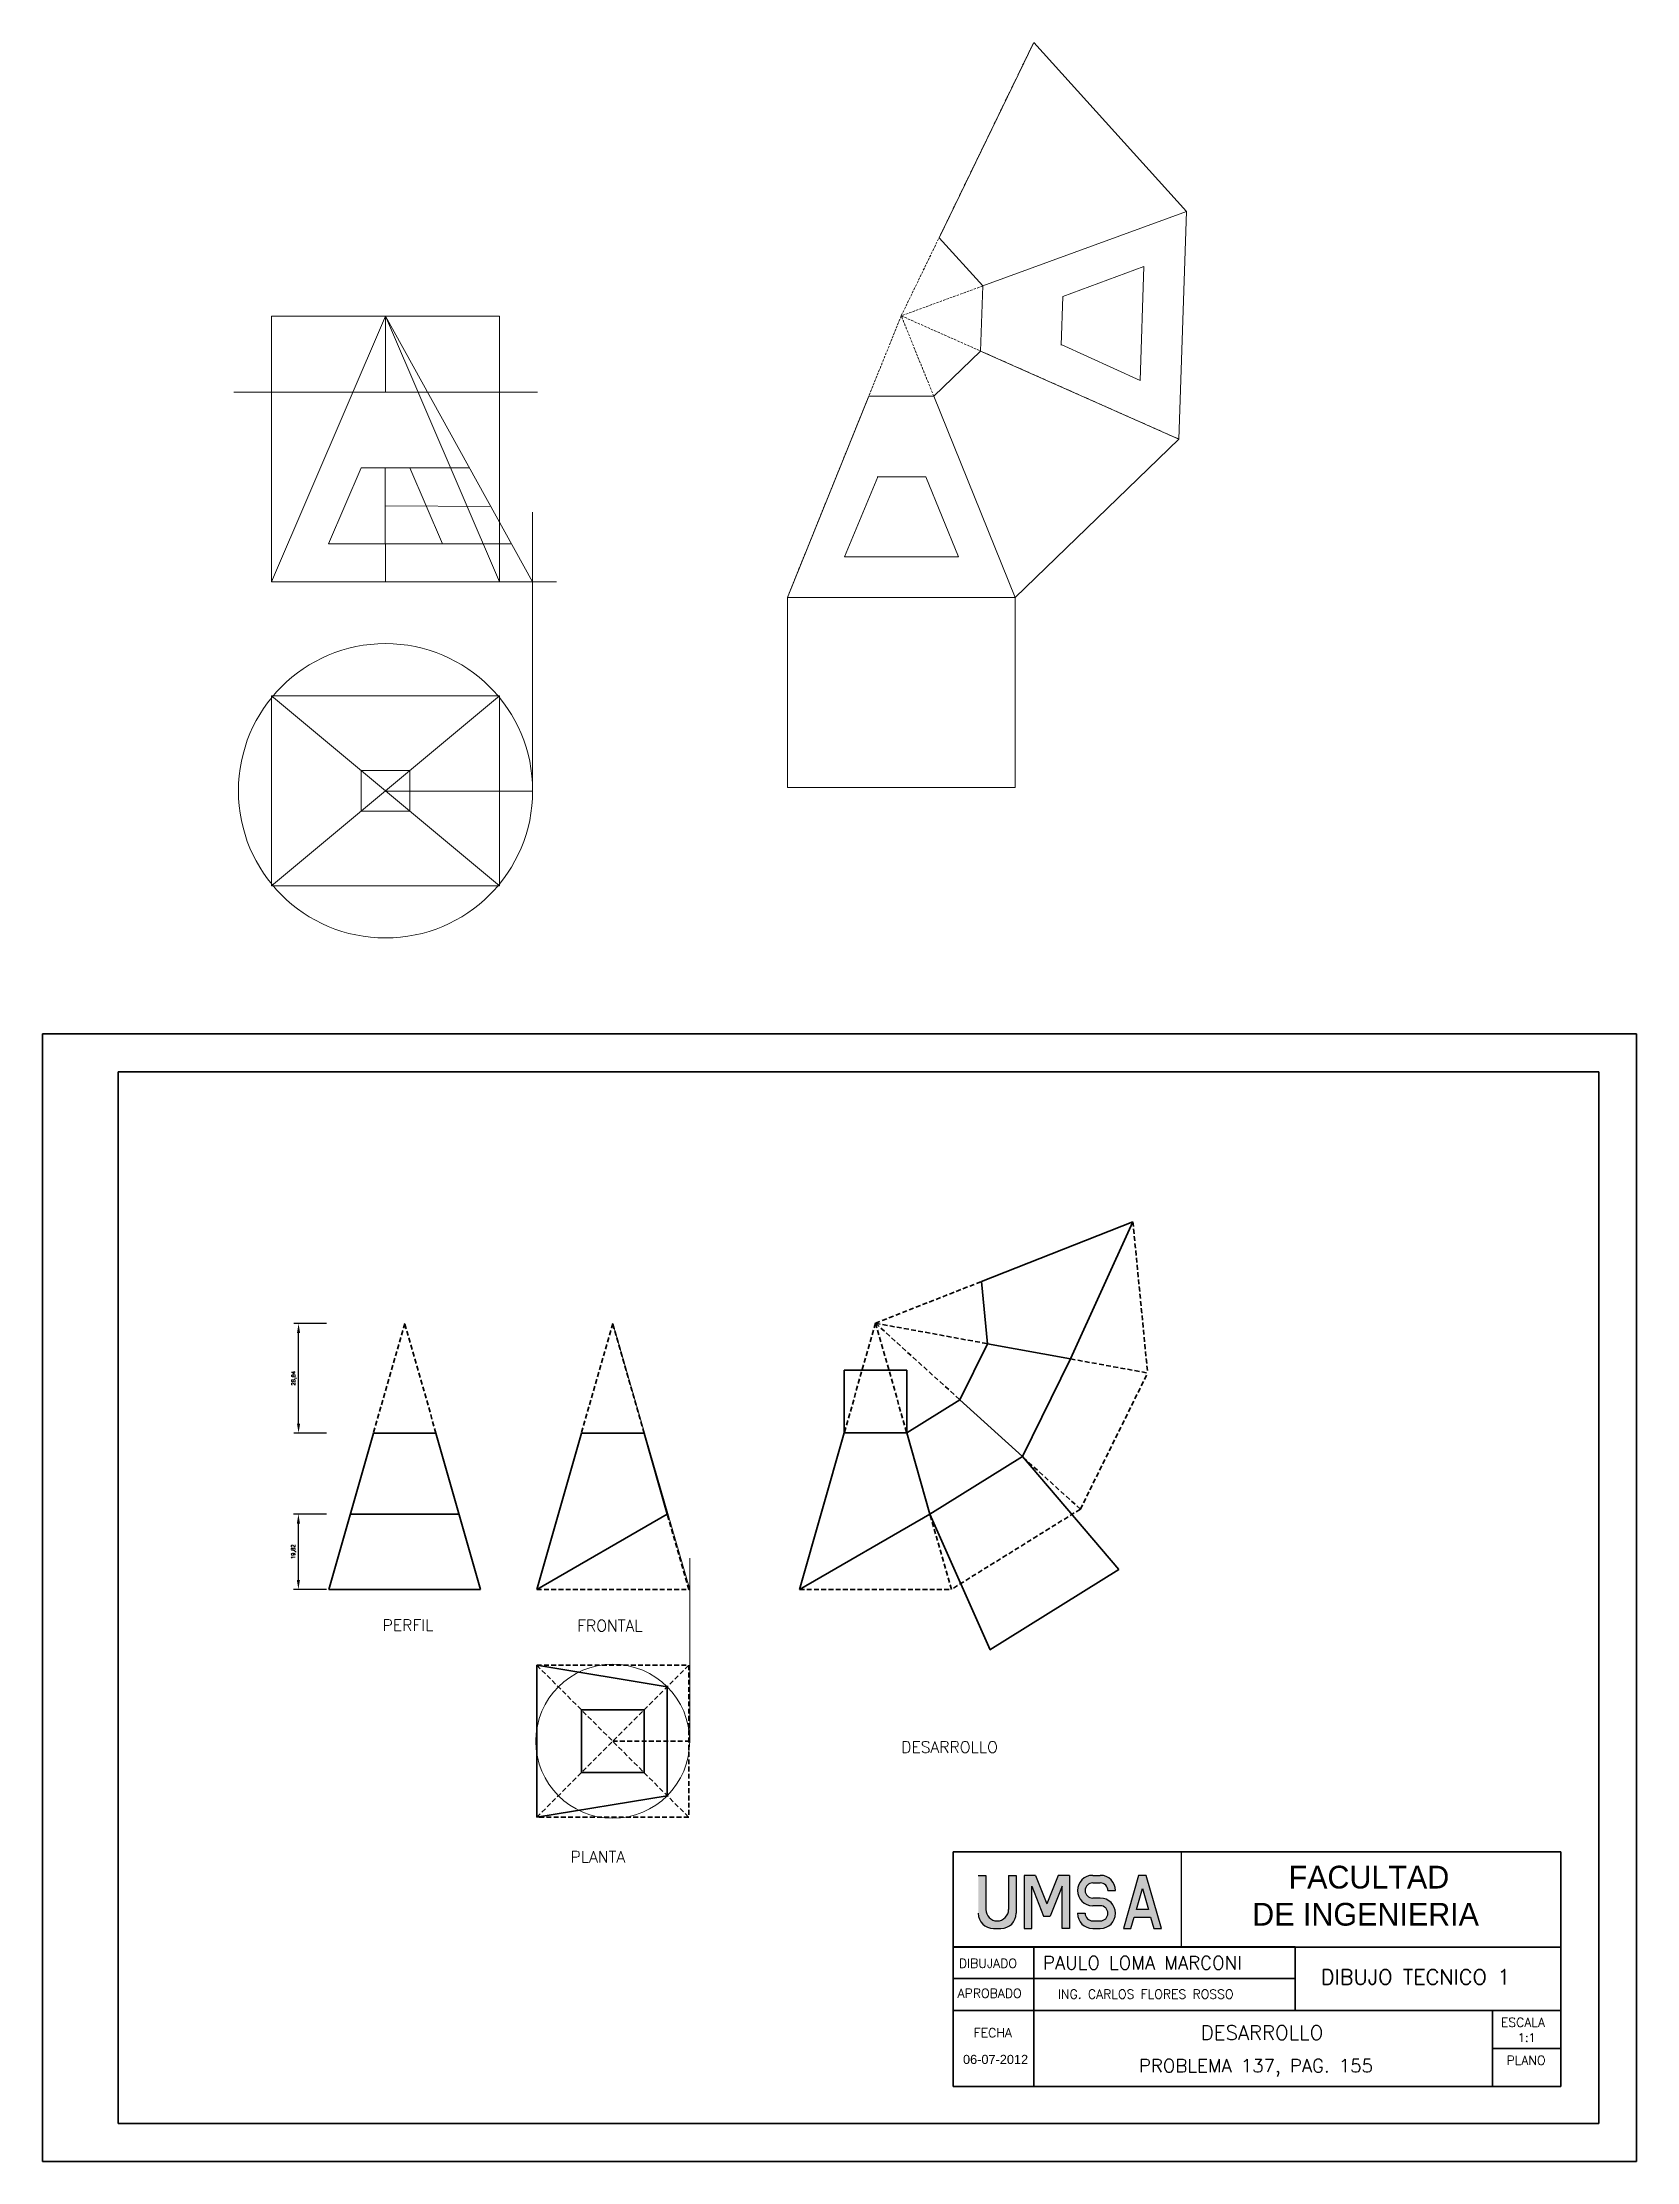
# Model space of a CAD drawing. Header units: millimetres. Extents: x -610 to 6844, y -355 to 774.
# Drawn here: x 4989 to 5409, y 4 to 562 of the extents above; entities that cross this region are included whole.
import ezdxf

# ---------------------------------------------------------------- set-up
doc = ezdxf.new("R2010")
doc.units = ezdxf.units.MM
doc.header["$LTSCALE"] = 0.1
doc.linetypes.add('DASHED', pattern=[19.05, 12.7, -6.35])
doc.linetypes.add('DASHED2', pattern=[9.525, 6.35, -3.175])
for name, color, linetype, lineweight in [('A2', 2, 'Continuous', 30), ('COTAS', 2, 'Continuous', 9), ('COTAS @ 1', 2, 'Continuous', 9), ('L1', 2, 'Continuous', 20), ('L2', 4, 'Continuous', 35), ('Layer4', 7, 'DASHED', 20), ('MARGEN', 5, 'Continuous', 35), ('SEG', 3, 'DASHED', 35), ('T1', 2, 'Continuous', 25), ('TEXT1', 2, 'Continuous', 20), ('TEXT2', 4, 'Continuous', 30)]:
    doc.layers.add(name, color=color, linetype=linetype, lineweight=lineweight)
doc.styles.add('ARIA', font='ARIALUNI.TTF')
doc.styles.add('SIMPLEX', font='simplex.shx')
doc.styles.get("Standard").update_dxf_attribs({"font": 'txt.shx', "height": 1})
doc.styles.add('TEXTO GRUESO', font='ARLRDBD.TTF')
doc.dimstyles.new('Anotativo', dxfattribs={"dimscale": 0, "dimtxt": 2.5, "dimasz": 2.5, "dimexe": 1.25, "dimexo": 0.625, "dimtad": 1, "dimtxsty": 'Standard', "dimcen": 2.5, "dimadec": 0, "dimazin": 0, "dimtfac": 1, "dimtmove": 0, "dimatfit": 3, "dimfxl": 0, "dimarcsym": 0})

msp = doc.modelspace()

# ---------------------------------------------------------------- texts
at = {"layer": 'A2', "style": 'SIMPLEX'}
for s, height, p in [('DESARROLLO', 3.8, (5294.055, 35.712)), ('PROBLEMA 137, PAG. 155', 3.5, (5277.754, 27.151))]:
    msp.add_text(s, height=height, dxfattribs=at).set_placement(p)
at = {"layer": 'L2', "insert": (5231.413, 31.753), "char_height": 2.4, "width": 11.65285, "attachment_point": 1, "style": 'ARIA'}
msp.add_mtext('06-07-2012', dxfattribs=at)
at = {"layer": 'T1', "linetype": 'ByBlock', "char_height": 3, "attachment_point": 1}
for s, insert, width in [('PERFIL', (5078.516, 146.377), 23.07974), ('FRONTAL', (5129.775, 146.26), 1.13686837721616e-13), ('DESARROLLO', (5215.128, 114.295), 51.08286), ('PLANTA', (5128.011, 85.375), 19.78089)]:
    msp.add_mtext(s, dxfattribs=dict(at, insert=insert, width=width))
at = {"layer": 'T1', "insert": (5250.076, 57.75), "char_height": 3.5, "attachment_point": 1, "style": 'SIMPLEX'}
msp.add_mtext_dynamic_manual_height_columns(' PAULO LOMA MARCONI', width=68.80213, gutter_width=17.5, heights=[0], dxfattribs=at)
at = {"layer": 'TEXT1', "style": 'SIMPLEX'}
for s, height, p in [('DIBUJADO', 2.4, (5230.294, 54.667)), ('APROBADO', 2.4, (5229.98, 46.759)), ('ING. CARLOS FLORES ROSSO', 2.4, (5256.387, 46.534)), ('ESCALA', 2.4, (5373.109, 39.115)), ('FECHA', 2.4, (5234.22, 36.37)), ('1:1', 2.2, (5377.548, 35.197)), ('PLANO', 2.4, (5374.581, 29.103))]:
    msp.add_text(s, height=height, dxfattribs=at).set_placement(p)
at = {"layer": 'TEXT2'}
for s, height, style, p in [('FACULTAD', 6, 'TEXTO GRUESO', (5317.161, 75.556)), ('DE INGENIERIA', 6, 'TEXTO GRUESO', (5307.591, 65.774)), ('DIBUJO TECNICO 1', 4, 'SIMPLEX', (5325.691, 50.255))]:
    msp.add_text(s, height=height, dxfattribs=dict(at, style=style)).set_placement(p)

# ---------------------------------------------------------------- blocks, each defined once
blk = doc.blocks.new('A$C016621C7')
at = {"layer": 'Layer4', "linetype": 'DASHED2'}
for p, q in [((-1388.2, -1676.77), (-1353.31, -1604.77)), ((-1378.23, -1656.2), (-1353.31, -1604.77)), ((-1388.2, -1676.77), (-1378.23, -1656.2)), ((-1366.73, -1668.91), (-1388.2, -1676.77)), ((-1366.73, -1668.91), (-1388.2, -1676.77)), ((-1366.73, -1668.91), (-1388.2, -1676.77)), ((-1366.73, -1668.91), (-1388.2, -1676.77)), ((-1388.2, -1676.77), (-1418.2, -1750.94)), ((-1388.2, -1676.77), (-1396.77, -1697.96)), ((-1379.63, -1697.96), (-1388.2, -1676.77)), ((-1379.63, -1697.96), (-1388.2, -1676.77)), ((-1388.2, -1676.77), (-1315.07, -1709.23)), ((-1388.2, -1676.77), (-1367.31, -1686.04)), ((-1379.63, -1697.96), (-1388.2, -1676.77)), ((-1379.63, -1697.96), (-1388.2, -1676.77)), ((-1388.2, -1676.77), (-1315.07, -1709.23)), ((-1388.2, -1676.77), (-1367.31, -1686.04)), ((-1367.31, -1686.04), (-1315.07, -1709.23)), ((-1367.31, -1686.04), (-1315.07, -1709.23)), ((-1396.77, -1697.96), (-1418.2, -1750.94))]:
    blk.add_line(p, q, dxfattribs=at)
at = {"layer": 'Layer4', "linetype": 'ByBlock'}
for p, q in [((-1378.23, -1656.2), (-1353.31, -1604.77)), ((-1353.31, -1604.77), (-1313.06, -1649.27)), ((-1313.06, -1649.27), (-1366.73, -1668.91)), ((-1313.06, -1649.27), (-1366.73, -1668.91)), ((-1313.06, -1649.27), (-1366.73, -1668.91)), ((-1313.06, -1649.27), (-1366.73, -1668.91)), ((-1315.07, -1709.23), (-1313.06, -1649.27)), ((-1366.73, -1668.91), (-1378.23, -1656.2)), ((-1378.23, -1656.2), (-1366.73, -1668.91)), ((-1324.25, -1663.81), (-1345.62, -1671.67)), ((-1325.25, -1693.79), (-1324.25, -1663.81)), ((-1366.73, -1668.91), (-1367.31, -1686.04)), ((-1367.31, -1686.04), (-1366.73, -1668.91)), ((-1346.05, -1684.52), (-1345.62, -1671.67)), ((-1494.06, -1676.84), (-1554.06, -1676.84)), ((-1554.06, -1676.84), (-1554.06, -1746.84)), ((-1524.06, -1676.84), (-1554.06, -1746.84)), ((-1494.06, -1746.84), (-1524.06, -1676.84)), ((-1524.06, -1676.84), (-1524.06, -1696.84)), ((-1485.3, -1746.84), (-1524.06, -1676.84)), ((-1494.06, -1746.84), (-1494.06, -1676.84)), ((-1346.04, -1684.34), (-1325.25, -1693.79)), ((-1379.63, -1697.96), (-1367.31, -1686.04)), ((-1367.31, -1686.04), (-1379.63, -1697.96)), ((-1367.31, -1686.04), (-1315.07, -1709.23)), ((-1367.31, -1686.04), (-1315.07, -1709.23)), ((-1484.06, -1696.84), (-1564.06, -1696.84)), ((-1524.06, -1696.84), (-1484.06, -1696.84)), ((-1396.77, -1697.96), (-1418.2, -1750.94)), ((-1379.63, -1697.96), (-1396.77, -1697.96)), ((-1396.77, -1697.96), (-1379.63, -1697.96)), ((-1358.2, -1750.94), (-1379.63, -1697.96)), ((-1358.2, -1750.94), (-1379.63, -1697.96)), ((-1358.2, -1750.94), (-1379.63, -1697.96)), ((-1358.2, -1750.94), (-1379.63, -1697.96)), ((-1315.07, -1709.23), (-1358.2, -1750.94)), ((-1530.49, -1716.84), (-1539.06, -1736.84)), ((-1530.49, -1716.84), (-1517.63, -1716.84)), ((-1524.15, -1736.84), (-1524.15, -1716.84)), ((-1509.06, -1736.84), (-1517.63, -1716.84)), ((-1517.63, -1716.84), (-1501.91, -1716.84)), ((-1394.36, -1719.16), (-1403.11, -1740.25)), ((-1394.54, -1719.16), (-1381.68, -1719.16)), ((-1373.11, -1740.25), (-1381.68, -1719.16)), ((-1524.15, -1726.84), (-1496.31, -1726.96)), ((-1485.3, -1801.84), (-1485.3, -1728.47)), ((-1524.06, -1736.84), (-1539.06, -1736.84)), ((-1539.06, -1736.84), (-1509.06, -1736.84)), ((-1524.06, -1746.84), (-1524.06, -1736.84)), ((-1509.06, -1736.84), (-1490.84, -1736.84)), ((-1403.11, -1740.25), (-1373.11, -1740.25)), ((-1554.06, -1746.84), (-1494.06, -1746.84)), ((-1494.06, -1746.84), (-1479.06, -1746.84)), ((-1418.2, -1750.94), (-1358.2, -1750.94)), ((-1418.2, -1800.94), (-1418.2, -1750.94)), ((-1358.2, -1750.94), (-1358.2, -1800.94)), ((-1554.06, -1776.84), (-1494.06, -1776.84)), ((-1554.06, -1826.84), (-1554.06, -1776.84)), ((-1494.06, -1826.84), (-1554.06, -1776.84)), ((-1554.06, -1826.84), (-1494.06, -1776.84)), ((-1494.06, -1776.84), (-1494.06, -1826.84)), ((-1530.48, -1796.48), (-1530.48, -1807.19)), ((-1517.63, -1796.48), (-1530.48, -1796.48)), ((-1517.63, -1796.48), (-1517.63, -1807.2)), ((-1524.21, -1801.97), (-1485.3, -1801.97)), ((-1358.2, -1800.94), (-1418.2, -1800.94)), ((-1517.63, -1807.2), (-1530.48, -1807.2)), ((-1494.06, -1826.84), (-1554.06, -1826.84))]:
    blk.add_line(p, q, dxfattribs=at)
blk.add_circle((-1524.06, -1801.84), 38.76, dxfattribs=at)
blk = doc.blocks.new('*D61')
at = {"layer": 'COTAS', "color": 0, "lineweight": -2, "transparency": 16777216}
for p, q in [((5063.7, 174.15), (5055.07, 174.15)), ((5056.32, 156.83), (5056.32, 171.65)), ((5063.7, 154.33), (5055.07, 154.33))]:
    blk.add_line(p, q, dxfattribs=at)
at = {"layer": 'COTAS', "color": 0, "transparency": 16777216}
for points in [[(5055.91, 171.65), (5056.74, 171.65), (5056.32, 174.15)], [(5055.91, 156.83), (5056.74, 156.83), (5056.32, 154.33)]]:
    blk.add_solid(points, dxfattribs=at)
at = {"layer": 'Defpoints', "color": 0, "transparency": 16777216}
for p in [(5056.32, 174.15), (5064.32, 174.15), (5064.32, 154.33)]:
    blk.add_point(p, dxfattribs=at)
at = {"layer": 'COTAS', "color": 0, "transparency": 16777216, "insert": (5055.11, 164.24), "char_height": 1, "attachment_point": 5, "rotation": 90}
blk.add_mtext('19,82', dxfattribs=at)
blk = doc.blocks.new('*D62')
at = {"layer": 'COTAS', "color": 0, "lineweight": -2, "transparency": 16777216}
for p, q in [((5063.7, 224.33), (5055.11, 224.33)), ((5056.36, 197.99), (5056.36, 221.83)), ((5063.7, 195.49), (5055.11, 195.49))]:
    blk.add_line(p, q, dxfattribs=at)
at = {"layer": 'COTAS', "color": 0, "transparency": 16777216}
for points in [[(5055.95, 221.83), (5056.78, 221.83), (5056.36, 224.33)], [(5055.95, 197.99), (5056.78, 197.99), (5056.36, 195.49)]]:
    blk.add_solid(points, dxfattribs=at)
at = {"layer": 'Defpoints', "color": 0, "transparency": 16777216}
for p in [(5056.36, 224.33), (5064.32, 224.33), (5064.32, 195.49)]:
    blk.add_point(p, dxfattribs=at)
at = {"layer": 'COTAS', "color": 0, "transparency": 16777216, "insert": (5055.15, 209.91), "char_height": 1, "attachment_point": 5, "rotation": 90}
blk.add_mtext('28,84', dxfattribs=at)

# ---------------------------------------------------------------- dimensions: what is measured, and where the dimension line sits
at = {"layer": 'COTAS @ 1'}
for base, p1, p2, picture, middle in [((5056.363, 224.33), (5064.322, 195.49), (5064.322, 224.33), '*D62', (5055.155, 209.91)), ((5056.322, 174.15), (5064.322, 154.33), (5064.322, 174.15), '*D61', (5055.114, 164.24))]:
    dim = msp.add_linear_dim(base=base, p1=p1, p2=p2, angle=90, dimstyle='Anotativo', override={"dimscale": 1, "dimtix": 0, "dimtofl": 1, "dimtmove": 0, "dimatfit": 3}, dxfattribs=at)
    dim.commit()
    dim.dimension.update_dxf_attribs({"geometry": picture, "text_midpoint": middle})

# ---------------------------------------------------------------- hatches: boundary and pattern name
at = {"layer": 'TEXT2'}
h = msp.add_hatch(color=256, dxfattribs=at)
edge = h.paths.add_edge_path()
edge.add_arc((5240.416, 70.022), 3, 180, 360)
edge.add_line((5243.416, 70.022), (5243.416, 79.022))
edge.add_line((5243.416, 79.022), (5245.416, 79.022))
edge.add_line((5245.416, 79.022), (5245.416, 69.022))
edge.add_arc((5241.416, 69.022), 4, 270, 360, ccw=False)
edge.add_line((5241.416, 65.022), (5239.416, 65.022))
edge.add_arc((5239.416, 69.022), 4, 180, 270, ccw=False)
edge.add_line((5235.416, 69.022), (5235.416, 79.022))
edge.add_line((5235.416, 79.022), (5237.416, 79.022))
edge.add_line((5237.416, 79.022), (5237.416, 70.022))
msp.add_hatch(color=256, dxfattribs=at).paths.add_polyline_path([(5252.64, 68.28), (5254.354, 68.28), (5257.497, 76.137), (5257.497, 65.022), (5259.497, 65.022), (5259.497, 79.022), (5256.497, 79.022), (5253.497, 71.522), (5250.497, 79.022), (5247.497, 79.022), (5247.497, 65.022), (5249.497, 65.022), (5249.497, 76.137)])
h = msp.add_hatch(color=256, dxfattribs=at)
edge = h.paths.add_edge_path()
edge.add_line((5265.578, 79.022), (5267.578, 79.022))
edge.add_arc((5267.578, 75.022), 4, 0, 90, ccw=False)
edge.add_line((5271.578, 75.022), (5269.578, 75.022))
edge.add_arc((5267.578, 75.022), 2, 0, 90)
edge.add_line((5267.578, 77.022), (5265.578, 77.022))
edge.add_arc((5265.578, 75.022), 2, 90, 270)
edge.add_line((5265.578, 73.022), (5267.578, 73.022))
edge.add_arc((5267.578, 69.022), 4, -90, 90, ccw=False)
edge.add_line((5267.578, 65.022), (5265.578, 65.022))
edge.add_arc((5265.578, 69.022), 4, 180, 270, ccw=False)
edge.add_line((5261.578, 69.022), (5263.578, 69.022))
edge.add_arc((5265.578, 69.022), 2, 180, 270)
edge.add_line((5265.578, 67.022), (5267.578, 67.022))
edge.add_arc((5267.578, 69.022), 2, 270, 450)
edge.add_line((5267.578, 71.022), (5265.578, 71.022))
edge.add_arc((5265.578, 75.022), 4, 90, 270, ccw=False)
h = msp.add_hatch(color=256, dxfattribs=at)
h.paths.add_polyline_path([(5280.231, 70.022), (5277.088, 70.022), (5278.66, 75.522)], flags=16)
h.paths.add_polyline_path([(5276.517, 68.022), (5280.803, 68.022), (5281.66, 65.022), (5283.66, 65.022), (5279.66, 79.022), (5277.66, 79.022), (5273.66, 65.022), (5275.66, 65.022)])

# ---------------------------------------------------------------- linework, layer by layer
at = {"layer": 'L1'}
for p, q in [((5159.413, 154.33), (5139.137, 224.33)), ((5230.594, 204.234), (5237.892, 219.01)), ((5159.413, 114.33), (5159.413, 162.57))]:
    msp.add_line(p, q, dxfattribs=at)
msp.add_circle((5139.137, 114.33), 20.276, dxfattribs=at)
at = {"layer": 'L2'}
for p, q in [((5408.871, 300.639), (4988.871, 300.639)), ((4988.871, 300.639), (4988.871, 3.639)), ((5408.871, 3.639), (5408.871, 300.639)), ((5398.871, 290.639), (5008.871, 290.639)), ((5008.871, 290.639), (5008.871, 13.639)), ((5398.871, 13.639), (5398.871, 290.639)), ((5236.292, 235.412), (5276.163, 251.116)), ((5259.747, 215.015), (5276.163, 251.116)), ((5236.292, 235.412), (5237.892, 219.01)), ((5230.594, 204.234), (5237.892, 219.01)), ((5259.747, 215.015), (5237.892, 219.01)), ((5259.747, 215.015), (5237.892, 219.01)), ((5237.892, 219.01), (5259.747, 215.015)), ((5247.048, 189.306), (5259.747, 215.015)), ((5216.596, 212.016), (5200.116, 212.016)), ((5200.116, 212.016), (5200.116, 195.536)), ((5216.596, 212.016), (5216.596, 195.536)), ((5230.594, 204.234), (5216.596, 195.536)), ((5230.594, 204.234), (5247.048, 189.306)), ((5076.082, 195.49), (5064.322, 154.33)), ((5092.562, 195.49), (5076.082, 195.49)), ((5092.562, 195.49), (5104.322, 154.33)), ((5130.897, 195.49), (5119.137, 154.33)), ((5147.377, 195.49), (5130.897, 195.49)), ((5147.377, 195.49), (5153.474, 174.15)), ((5147.377, 195.49), (5147.491, 195.49)), ((5200.116, 195.536), (5188.356, 154.33)), ((5200.116, 195.536), (5216.596, 195.536)), ((5222.693, 174.172), (5216.596, 195.536)), ((5247.048, 189.306), (5222.693, 174.172)), ((5272.487, 159.564), (5247.048, 189.306)), ((5098.659, 174.15), (5069.985, 174.15)), ((5153.474, 174.15), (5119.145, 154.33)), ((5153.474, 174.15), (5153.672, 174.15)), ((5222.693, 174.172), (5188.356, 154.33)), ((5238.525, 138.432), (5222.693, 174.172)), ((5272.487, 159.564), (5238.517, 138.445)), ((5064.322, 154.33), (5104.322, 154.33)), ((5119.137, 94.33), (5119.137, 134.33)), ((5119.137, 134.33), (5153.474, 128.667)), ((5153.474, 128.667), (5153.474, 99.993)), ((5147.377, 122.57), (5130.897, 122.57)), ((5130.897, 122.57), (5130.897, 106.09)), ((5147.377, 122.57), (5147.377, 106.09)), ((5147.377, 106.09), (5130.897, 106.09)), ((5153.474, 99.993), (5119.137, 94.33)), ((5008.871, 13.639), (5398.871, 13.639)), ((4988.871, 3.639), (5408.871, 3.639))]:
    msp.add_line(p, q, dxfattribs=at)
at = {"layer": 'MARGEN'}
for p, q in [((5228.858, 60.153), (5318.878, 60.153)), ((5228.858, 60.095), (5388.858, 60.095)), ((5250.076, 60.153), (5250.076, 23.453)), ((5318.878, 60.153), (5318.878, 43.453)), ((5228.858, 51.853), (5318.878, 51.853)), ((5228.858, 43.453), (5388.858, 43.453)), ((5370.858, 43.453), (5370.858, 23.453)), ((5370.858, 33.453), (5388.858, 33.453))]:
    msp.add_line(p, q, dxfattribs=at)
msp.add_lwpolyline([(5228.858, 23.453), (5388.858, 23.453), (5388.858, 85.212), (5228.858, 85.212)], close=True, dxfattribs=at)
at = {"layer": 'SEG'}
for p, q in [((5276.163, 251.116), (5280.045, 211.305)), ((5208.356, 224.409), (5236.292, 235.412)), ((5084.322, 224.33), (5076.082, 195.49)), ((5092.562, 195.49), (5084.322, 224.33)), ((5139.137, 224.33), (5130.897, 195.49)), ((5147.377, 195.49), (5139.137, 224.33)), ((5208.356, 224.409), (5200.116, 195.536)), ((5208.356, 224.409), (5216.596, 195.536)), ((5208.356, 224.409), (5237.892, 219.01)), ((5208.356, 224.409), (5230.594, 204.234)), ((5259.747, 215.015), (5280.045, 211.305)), ((5262.331, 175.441), (5280.045, 211.305)), ((5262.331, 175.441), (5280.045, 211.305)), ((5247.048, 189.306), (5247.048, 189.306)), ((5262.331, 175.441), (5247.048, 189.306)), ((5159.137, 154.33), (5153.474, 174.15)), ((5228.356, 154.33), (5222.693, 174.172)), ((5262.331, 175.441), (5228.356, 154.33)), ((5119.137, 154.33), (5159.137, 154.33)), ((5159.137, 154.33), (5159.413, 154.33)), ((5188.356, 154.33), (5228.356, 154.33)), ((5119.137, 134.33), (5159.137, 134.33)), ((5119.137, 134.33), (5159.137, 94.33)), ((5119.137, 94.33), (5159.137, 134.33)), ((5159.137, 134.33), (5159.137, 94.33)), ((5139.137, 114.33), (5159.413, 114.33)), ((5159.137, 94.33), (5119.137, 94.33))]:
    msp.add_line(p, q, dxfattribs=at)
at = {"layer": 'TEXT2'}
for p, q in [((5288.858, 85.095), (5288.858, 60.095)), ((5235.416, 79.022), (5237.416, 79.022)), ((5237.416, 79.022), (5237.416, 70.022)), ((5243.416, 79.022), (5245.416, 79.022)), ((5243.416, 79.022), (5243.416, 70.022)), ((5245.416, 79.022), (5245.416, 69.022)), ((5247.497, 79.022), (5247.497, 65.022)), ((5250.497, 79.022), (5247.497, 79.022)), ((5250.497, 79.022), (5253.497, 71.522)), ((5256.497, 79.022), (5253.497, 71.522)), ((5259.497, 79.022), (5256.497, 79.022)), ((5259.497, 79.022), (5259.497, 65.022)), ((5265.578, 79.022), (5267.578, 79.022)), ((5249.497, 65.022), (5249.497, 76.137)), ((5249.497, 76.137), (5252.64, 68.28)), ((5257.497, 76.137), (5254.354, 68.28)), ((5257.497, 65.022), (5257.497, 76.137)), ((5265.578, 77.022), (5267.578, 77.022)), ((5267.578, 73.022), (5265.578, 73.022)), ((5269.578, 75.022), (5271.578, 75.022)), ((5277.088, 70.022), (5278.66, 75.522)), ((5278.66, 75.522), (5280.231, 70.022)), ((5252.64, 68.28), (5254.354, 68.28)), ((5261.578, 69.022), (5263.578, 69.022)), ((5267.578, 71.022), (5265.578, 71.022)), ((5265.578, 67.022), (5267.578, 67.022)), ((5275.66, 65.022), (5276.517, 68.022)), ((5276.517, 68.022), (5280.803, 68.022)), ((5280.231, 70.022), (5277.088, 70.022)), ((5280.803, 68.022), (5281.66, 65.022)), ((5239.416, 65.022), (5241.416, 65.022)), ((5247.497, 65.022), (5249.497, 65.022)), ((5259.497, 65.022), (5257.497, 65.022)), ((5265.578, 65.022), (5267.578, 65.022)), ((5281.66, 65.022), (5283.66, 65.022))]:
    msp.add_line(p, q, dxfattribs=at)
msp.add_lwpolyline([(5283.66, 65.022), (5279.66, 79.022), (5277.66, 79.022), (5273.66, 65.022), (5275.66, 65.022)], dxfattribs=at)
for centre, radius, start, end in [((5265.578, 75.022), 4, 90, 270), ((5267.578, 75.022), 4, 0, 90), ((5265.578, 75.022), 2, 90, 270), ((5267.578, 75.022), 2, 0, 90), ((5267.578, 69.022), 4, 270, 90), ((5239.416, 69.022), 4, 180, 270), ((5240.416, 70.022), 3, 180, 0), ((5241.416, 69.022), 4, 270, 0), ((5265.578, 69.022), 4, 180, 270), ((5265.578, 69.022), 2, 180, 270), ((5267.578, 69.022), 2, 270, 90)]:
    msp.add_arc(centre, radius, start, end, dxfattribs=at)

# ---------------------------------------------------------------- block references
at = {"layer": 'L2'}
msp.add_blockref('A$C016621C7', (6603.336, 2166.45), dxfattribs=at)

msp.set_redraw_order([(e.dxf.handle, doc.entitydb.next_handle()) for e in msp.query("TEXT MTEXT ATTDEF DIMENSION ARC_DIMENSION")])  # texts and dimensions are drawn at this point

doc.saveas('drawing.dxf')
